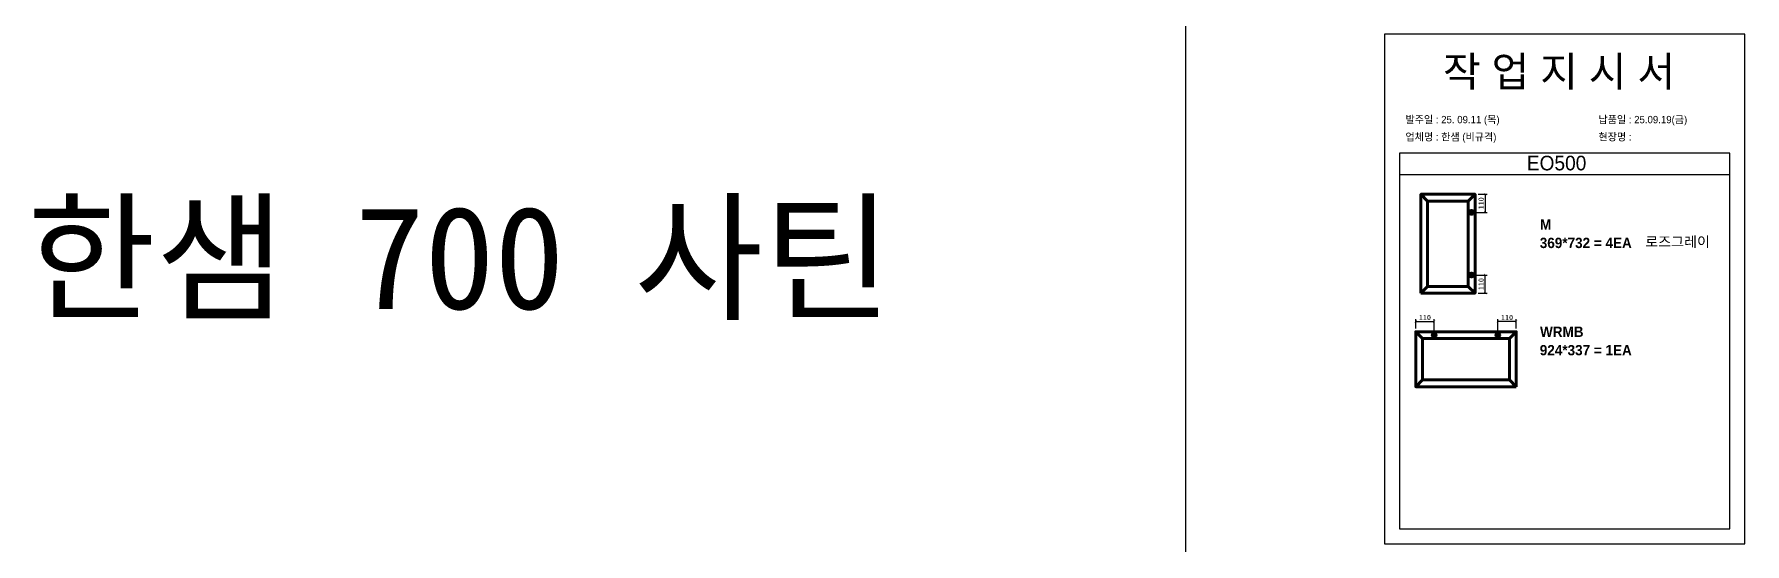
# Model space of a CAD drawing. Header units: millimetres. Extents: x -44117 to 256353, y -2095463 to 65325.
# Drawn here: x 104930 to 112907, y -301546 to -299170 of the extents above; entities that cross this region are included whole.
import ezdxf

# ---------------------------------------------------------------- set-up
doc = ezdxf.new("R2010")
doc.units = ezdxf.units.MM
doc.header["$LTSCALE"] = 10
doc.layers.add('Layer1', color=7, linetype='Continuous', lineweight=70)
doc.styles.add('MtX_Gulim', font='')
doc.styles.get('MtX_Gulim').set_extended_font_data('Gulim', bold=True)
doc.dimstyles.new('ISO-25', dxfattribs={"dimtxt": 2.5, "dimasz": 2.5, "dimexe": 1, "dimexo": 1, "dimtad": 1, "dimtxsty": 'Standard', "dimblk": 'ARCHTICK', "dimcen": 2.5, "dimadec": 0, "dimazin": 0, "dimtfac": 1, "dimtmove": 0, "dimatfit": 3, "dimfxl": 0, "dimarcsym": 0})

msp = doc.modelspace()

# ---------------------------------------------------------------- texts
at = {"linetype": 'Continuous', "style": 'MtX_Gulim'}
for s, height, p in [('M', 48.14284, (111952.0134, -300081.71376)), ('369*732 = 4EA', 48.1428372, (111950.88988, -300167.35367)), ('로즈그레이', 48.142837, (112442.49204, -300161.94093)), ('WRMB', 48.142837, (111952.0134, -300581.80388)), ('924*337 = 1EA', 48.1428372, (111950.88988, -300667.44379))]:
    msp.add_text(s, height=height, dxfattribs=at).set_placement(p)
at = {"attachment_point": 1}
for s, width, gutter_width, heights, insert, char_height in [('{\\fGulim|b0|i0|c129|p50;작 업 지 시 서}', 3307.3198183, 12.5, [-155.84554], (111499.67498, -299274.32769), 140), ('{\\fGulim|b0|i0|c129|p50;발주일 : 25. 09.11 (목)}', 3307.3198183, 12.5, [34.50412], (111324.46563, -299551.04811), 34.3), ('{\\fGulim|b0|i0|c129|p50;납품일 : 25.09.19(금)}', 3307.3198183, 12.5, [37.67976], (112224.44361, -299551.04811), 34.3), ('{\\fGulim|b0|i0|c129|p50;업체명 : 한샘 (비규격)}', 3307.3198183, 12.5, [36.11279], (111324.46563, -299631.70429), 34.3), ('{\\fGulim|b0|i0|c129|p50;현장명 : }', 3307.3198183, 12.5, [-38.2735], (112224.44361, -299631.70429), 34.3), ('{\\fGulim|b0|i0|c129|p50;EO500}', 6570.6870665, 24.83388, [71.74566], (111890.36146, -299736.81267), 68.1441707), ('{\\f굴림|b0|i0|c129|p50;한샘} 700 {\\f굴림|b0|i0|c129|p50;사틴}', 5072.1082947, 2395.6482, [-533.35869], (104895.62473, -299972.27298), 479.1296392)]:
    msp.add_mtext_dynamic_manual_height_columns(s, width=width, gutter_width=gutter_width, heights=heights, dxfattribs=dict(at, insert=insert, char_height=char_height))

# ---------------------------------------------------------------- blocks, each defined once
blk = doc.blocks.new('_ArchTick')
at = {"color": 0, "linetype": 'ByBlock', "const_width": 0.15}
blk.add_lwpolyline([(-0.5, -0.5), (0.5, 0.5)], dxfattribs=at)
blk = doc.blocks.new('*D3314')
at = {"color": 0, "lineweight": -2}
for p, q in [((111663.9, -299916.3), (111706, -299916.3)), ((111696, -299916.3), (111696, -300000.8)), ((111647.7, -300000.8), (111706, -300000.8))]:
    blk.add_line(p, q, dxfattribs=at)
at = {"layer": 'Defpoints', "color": 0}
for p in [(111648.9, -299916.3), (111632.7, -300000.8), (111696, -300000.8)]:
    blk.add_point(p, dxfattribs=at)
at = {"color": 0, "lineweight": -2, "xscale": 10, "yscale": 10, "zscale": 10}
for p, rotation in [((111696, -299916.3), 90), ((111696, -300000.8), 270)]:
    blk.add_blockref('_ArchTick', p, dxfattribs=dict(at, rotation=rotation))
at = {"color": 0, "insert": (111677.2, -299958.5), "char_height": 25, "attachment_point": 5, "rotation": 90}
blk.add_mtext('110', dxfattribs=at)
blk = doc.blocks.new('*D3315')
at = {"color": 0, "lineweight": -2}
for p, q in [((111647.7, -300292.9), (111706, -300292.9)), ((111696, -300377.4), (111696, -300292.9)), ((111663.9, -300377.4), (111706, -300377.4))]:
    blk.add_line(p, q, dxfattribs=at)
at = {"layer": 'Defpoints', "color": 0}
for p in [(111632.7, -300292.9), (111696, -300292.9), (111648.9, -300377.4)]:
    blk.add_point(p, dxfattribs=at)
at = {"color": 0, "lineweight": -2, "xscale": 10, "yscale": 10, "zscale": 10}
for p, rotation in [((111696, -300292.9), 90), ((111696, -300377.4), 270)]:
    blk.add_blockref('_ArchTick', p, dxfattribs=dict(at, rotation=rotation))
at = {"color": 0, "insert": (111677.2, -300335.2), "char_height": 25, "attachment_point": 5, "rotation": 90}
blk.add_mtext('110', dxfattribs=at)
blk = doc.blocks.new('*D3316')
at = {"color": 0, "lineweight": -2}
for p, q in [((111372.4, -300542.5), (111372.4, -300499.6)), ((111458.3, -300558.9), (111458.3, -300499.6)), ((111372.4, -300509.6), (111458.3, -300509.6))]:
    blk.add_line(p, q, dxfattribs=at)
at = {"layer": 'Defpoints', "color": 0}
for p in [(111372.4, -300557.5), (111458.3, -300509.6), (111458.3, -300573.9)]:
    blk.add_point(p, dxfattribs=at)
at = {"color": 0, "lineweight": -2, "xscale": 10, "yscale": 10, "zscale": 10, "rotation": 180}
blk.add_blockref('_ArchTick', (111372.4, -300509.6), dxfattribs=at)
at = {"color": 0, "lineweight": -2, "xscale": 10, "yscale": 10, "zscale": 10}
blk.add_blockref('_ArchTick', (111458.3, -300509.6), dxfattribs=at)
at = {"color": 0, "insert": (111415.3, -300490.9), "char_height": 25, "attachment_point": 5}
blk.add_mtext('110', dxfattribs=at)
blk = doc.blocks.new('*D3317')
at = {"color": 0, "lineweight": -2}
for p, q in [((111755.1, -300558.9), (111755.1, -300499.6)), ((111840.9, -300542.5), (111840.9, -300499.6)), ((111840.9, -300509.6), (111755.1, -300509.6))]:
    blk.add_line(p, q, dxfattribs=at)
at = {"layer": 'Defpoints', "color": 0}
for p in [(111755.1, -300509.6), (111755.1, -300573.9), (111840.9, -300557.5)]:
    blk.add_point(p, dxfattribs=at)
at = {"color": 0, "lineweight": -2, "xscale": 10, "yscale": 10, "zscale": 10, "rotation": 180}
blk.add_blockref('_ArchTick', (111755.1, -300509.6), dxfattribs=at)
at = {"color": 0, "lineweight": -2, "xscale": 10, "yscale": 10, "zscale": 10}
blk.add_blockref('_ArchTick', (111840.9, -300509.6), dxfattribs=at)
at = {"color": 0, "insert": (111798, -300490.9), "char_height": 25, "attachment_point": 5}
blk.add_mtext('110', dxfattribs=at)

# ---------------------------------------------------------------- dimensions: what is measured, and where the dimension line sits
for base, p1, p2, angle, picture, middle in [((111695.95014, -300000.79707), (111648.85131, -299916.28595), (111632.73545, -300000.79707), 90, '*D3314', (111677.20014, -299958.54151)), ((111695.95014, -300292.89648), (111648.85131, -300377.40759), (111632.73545, -300292.89648), 270, '*D3315', (111677.20014, -300335.15204)), ((111458.26562, -300509.63173), (111372.39538, -300557.48802), (111458.26562, -300573.86306), 180, '*D3316', (111415.3305, -300490.88173))]:
    dim = msp.add_linear_dim(base=base, p1=p1, p2=p2, angle=angle, text='110', dimstyle='ISO-25', override={"dimscale": 10, "dimasz": 1, "dimexo": 1.5, "dimtxsty": 'Standard'})
    dim.commit()
    dim.dimension.update_dxf_attribs({"geometry": picture, "text_midpoint": middle})
dim = msp.add_linear_dim(base=(111755.06265, -300509.63173), p1=(111840.9329, -300557.48802), p2=(111755.06265, -300573.86306), text='110', dimstyle='ISO-25', override={"dimscale": 10, "dimasz": 1, "dimexo": 1.5, "dimtxsty": 'Standard'})
dim.commit()
dim.dimension.update_dxf_attribs({"geometry": '*D3317', "text_midpoint": (111797.99778, -300490.88173)})

# ---------------------------------------------------------------- linework, layer by layer
for p, q in [((112836.86838, -299725.3349), (111296.86838, -299725.3349)), ((112836.86838, -299825.3349), (111296.86838, -299825.3349))]:
    msp.add_line(p, q)
at = {"color": 1}
for p in [(110300.49669, 21924.9366), (110300.49669, 14161.07811), (110300.49669, 18584.38997), (110300.49669, 10820.53148), (110300.49669, 18627.87121), (110300.49669, 10864.01272), (110300.49669, 15287.32457), (110300.49669, 7523.46608), (110300.49669, 3746.75115), (110300.49669, 21924.9366), (110300.49669, 14161.07811), (110300.49669, 18584.38997), (110300.49669, 10820.53148), (110300.49669, 18627.87121), (110300.49669, 10864.01272), (110300.49669, 15287.32457), (110300.49669, 7523.46608), (110300.49669, 3746.75115), (110300.49669, 21924.9366), (110300.49669, 14161.07811), (110300.49669, 18584.38997), (110300.49669, 10820.53148), (110300.49669, 18627.87121), (110300.49669, 10864.01272), (110300.49669, 15287.32457), (110300.49669, 7523.46608), (110300.49669, 3746.75115), (110300.49669, 21924.9366), (110300.49669, 14161.07811), (110300.49669, 18584.38997), (110300.49669, 10820.53148), (110300.49669, 18627.87121), (110300.49669, 10864.01272), (110300.49669, 15287.32457), (110300.49669, 7523.46608), (110300.49669, 3746.75115), (110300.49669, 21924.9366), (110300.49669, 14161.07811), (110300.49669, 18584.38997), (110300.49669, 10820.53148), (110300.49669, 18627.87121), (110300.49669, 10864.01272), (110300.49669, 15287.32457), (110300.49669, 7523.46608), (110300.49669, 3746.75115), (110300.49669, 21924.9366), (110300.49669, 14161.07811), (110300.49669, 18584.38997), (110300.49669, 10820.53148), (110300.49669, 18627.87121), (110300.49669, 10864.01272), (110300.49669, 15287.32457), (110300.49669, 7523.46608), (110300.49669, 3746.75115), (110300.49669, 21924.9366), (110300.49669, 14161.07811), (110300.49669, 18584.38997), (110300.49669, 10820.53148), (110300.49669, 18627.87121), (110300.49669, 10864.01272), (110300.49669, 15287.32457), (110300.49669, 7523.46608), (110300.49669, 3746.75115), (110300.49669, 21924.9366), (110300.49669, 14161.07811), (110300.49669, 18584.38997), (110300.49669, 10820.53148), (110300.49669, 18627.87121), (110300.49669, 10864.01272), (110300.49669, 15287.32457), (110300.49669, 7523.46608), (110300.49669, 3746.75115), (110300.49669, 21924.9366), (110300.49669, 14161.07811), (110300.49669, 18584.38997), (110300.49669, 10820.53148), (110300.49669, 18627.87121), (110300.49669, 10864.01272), (110300.49669, 15287.32457), (110300.49669, 7523.46608), (110300.49669, 3746.75115), (110300.49669, 21924.9366), (110300.49669, 14161.07811), (110300.49669, 18584.38997), (110300.49669, 10820.53148), (110300.49669, 18627.87121), (110300.49669, 10864.01272), (110300.49669, 15287.32457), (110300.49669, 7523.46608), (110300.49669, 3746.75115), (110300.49669, 12702.87182), (110300.49669, 4939.01333), (110300.49669, 9362.32519), (110300.49669, 1598.4667), (110300.49669, 9405.80642), (110300.49669, 1641.94794), (110300.49669, 6065.25979), (110300.49669, -1698.5987), (110300.49669, -5475.31363), (110300.49669, 12702.87182), (110300.49669, 4939.01333), (110300.49669, 9362.32519), (110300.49669, 1598.4667), (110300.49669, 9405.80642), (110300.49669, 1641.94794), (110300.49669, 6065.25979), (110300.49669, -1698.5987), (110300.49669, -5475.31363), (110300.49669, 12702.87182), (110300.49669, 4939.01333), (110300.49669, 9362.32519), (110300.49669, 1598.4667), (110300.49669, 9405.80642), (110300.49669, 1641.94794), (110300.49669, 6065.25979), (110300.49669, -1698.5987), (110300.49669, -5475.31363), (110300.49669, 12702.87182), (110300.49669, 4939.01333), (110300.49669, 9362.32519), (110300.49669, 1598.4667), (110300.49669, 9405.80642), (110300.49669, 1641.94794), (110300.49669, 6065.25979), (110300.49669, -1698.5987), (110300.49669, -5475.31363), (110300.49669, 12702.87182), (110300.49669, 4939.01333), (110300.49669, 9362.32519), (110300.49669, 1598.4667), (110300.49669, 9405.80642), (110300.49669, 1641.94794), (110300.49669, 6065.25979), (110300.49669, -1698.5987), (110300.49669, -5475.31363)]:
    msp.add_xline(p, (0, 1), dxfattribs=at)
msp.add_lwpolyline([(111226.86838, -301546.16518), (112906.86838, -301546.16518), (112906.86838, -299170.16518), (111226.86838, -299170.16518)], close=True)
msp.add_lwpolyline([(111296.86838, -299725.3349), (111296.86838, -301476.16518), (112836.86838, -301476.16518), (112836.86838, -299725.3349)])
at = {"layer": 'Layer1'}
for p, q in [((111427.96046, -299947.84179), (111396.40462, -299916.28595)), ((111617.29547, -299947.84179), (111648.85131, -299916.28595)), ((111632.73545, -299987.68053), (111632.73545, -300013.9136)), ((111632.73545, -300306.01302), (111632.73545, -300279.77994)), ((111396.40462, -300377.40759), (111427.96046, -300345.85176)), ((111648.85131, -300377.40759), (111617.29547, -300345.85176)), ((111617.29547, -300345.85176), (111648.85131, -300377.40759)), ((111404.4587, -300589.55135), (111372.39538, -300557.48802)), ((111444.93814, -300573.86306), (111471.5931, -300573.86306)), ((111768.39013, -300573.86306), (111741.73517, -300573.86306)), ((111840.9329, -300557.48802), (111808.86957, -300589.55135)), ((111808.86957, -300589.55135), (111840.9329, -300557.48802)), ((111404.4587, -300781.93129), (111372.39538, -300813.99462)), ((111840.9329, -300813.99462), (111808.86957, -300781.93129))]:
    msp.add_line(p, q, dxfattribs=at)
for points in [[(111396.40462, -300377.40759), (111648.85131, -300377.40759), (111648.85131, -299916.28595), (111396.40462, -299916.28595)], [(111427.96046, -300345.85176), (111617.29547, -300345.85176), (111617.29547, -299947.84179), (111427.96046, -299947.84179)], [(111645.85198, -300000.79707), (111619.61891, -300000.79707)], [(111645.85198, -300292.89648), (111619.61891, -300292.89648)], [(111840.9329, -300813.99462), (111840.9329, -300557.48802), (111372.39538, -300557.48802), (111372.39538, -300813.99462)], [(111458.26562, -300560.53558), (111458.26562, -300587.19054)], [(111755.06265, -300560.53558), (111755.06265, -300587.19054)], [(111808.86957, -300781.93129), (111808.86957, -300589.55135), (111404.4587, -300589.55135), (111404.4587, -300781.93129)]]:
    msp.add_lwpolyline(points, close=True, dxfattribs=at)
for centre, radius in [((111632.73545, -300000.79707), 8.74436), ((111632.73545, -300292.89648), 8.74436), ((111458.26562, -300573.86306), 8.88499), ((111755.06265, -300573.86306), 8.88499)]:
    msp.add_circle(centre, radius, dxfattribs=at)

msp.set_redraw_order([(e.dxf.handle, doc.entitydb.next_handle()) for e in msp.query("TEXT MTEXT ATTDEF DIMENSION ARC_DIMENSION")])  # texts and dimensions are drawn at this point

doc.saveas('drawing.dxf')
